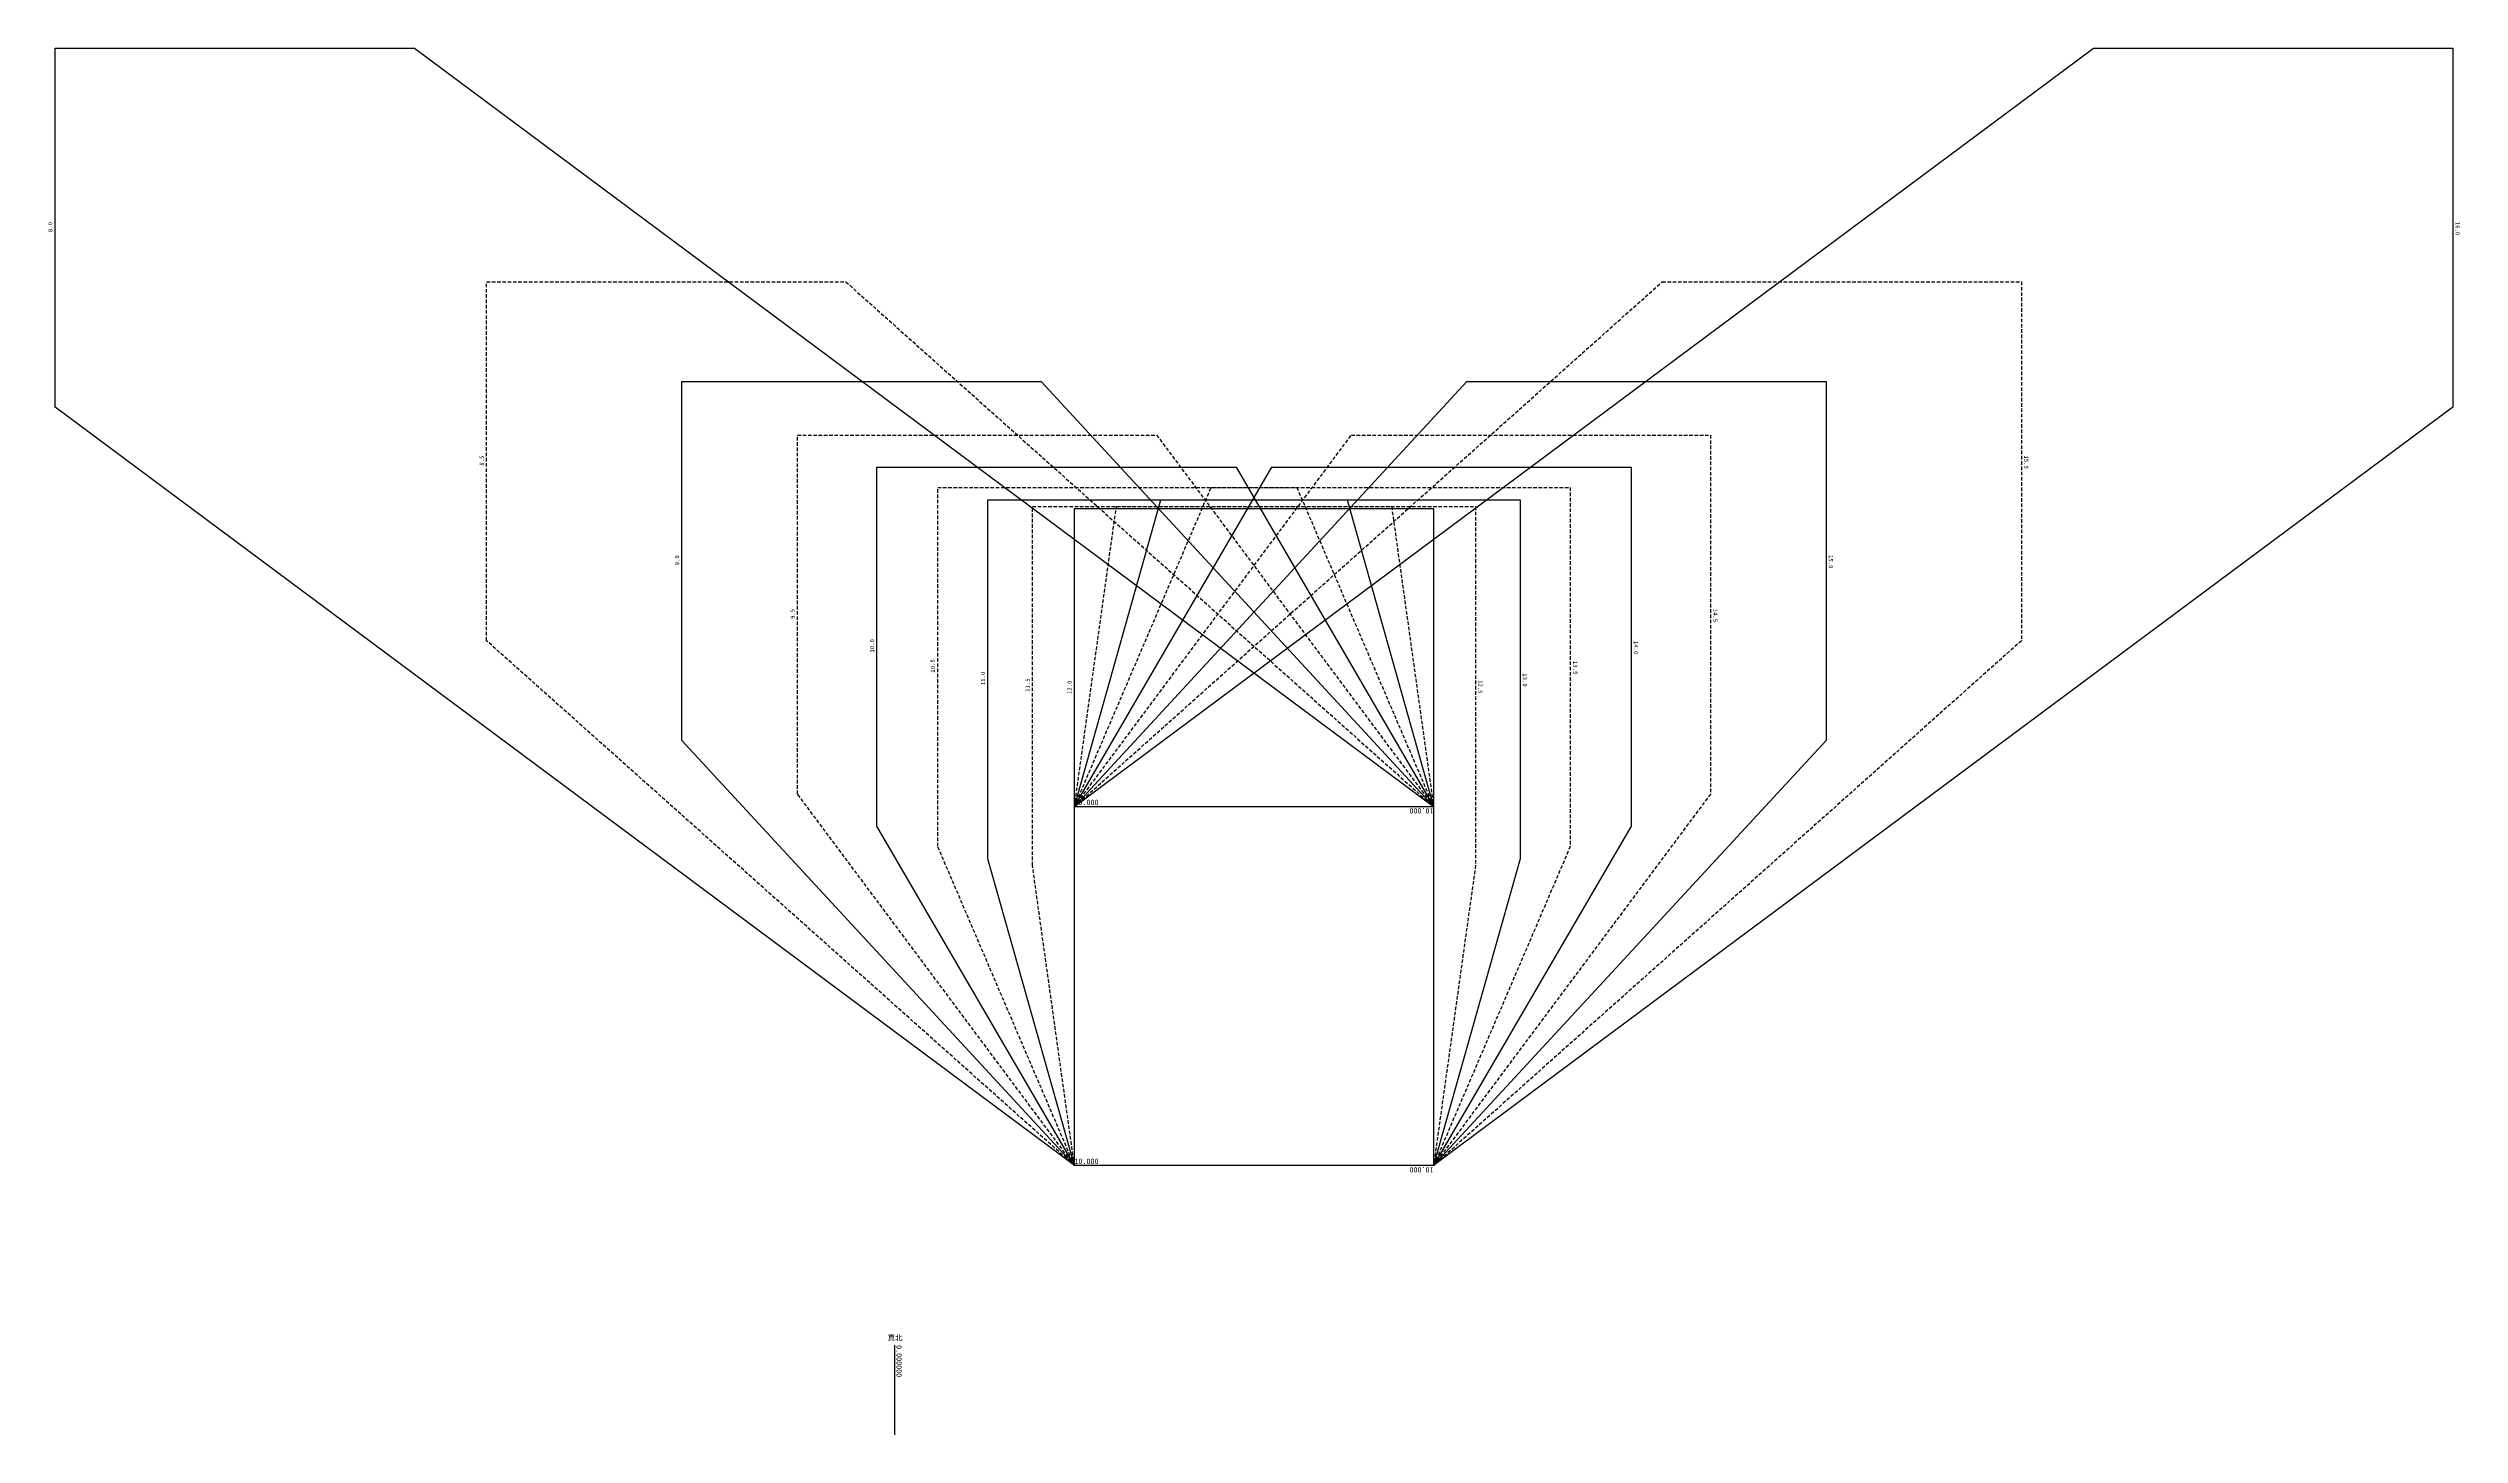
# Model space of a CAD drawing. Units: millimetres at full size, sheet at 1:100. Extents: x -44414 to 37802, y -18796 to 28504.
import ezdxf
from ezdxf.enums import TextEntityAlignment as Align

# ---------------------------------------------------------------- set-up
doc = ezdxf.new("R2010")
doc.units = ezdxf.units.MM
doc.header["$LTSCALE"] = 100
doc.linetypes.add('DASHED1', pattern=[1.8, 1.2, -0.6])
doc.layers.add('0-0', color=7, linetype='Continuous')
doc.styles.add('ＭＳ ゴシック', font='')
doc.styles.get('ＭＳ ゴシック').set_extended_font_data('MS Gothic')

msp = doc.modelspace()

# ---------------------------------------------------------------- linework, layer by layer
at = {"layer": '0-0'}
for p, q in [((37563, 16258.9), (2816.3, -9612.2)), ((16195.2, 4892.2), (2816.3, -9612.2)), ((9547.4, 1965.5), (2816.3, -9612.2)), ((5765.2, 856.6), (2816.3, -9612.2)), ((-15551, -18795.9), (-15551, -15734.7))]:
    msp.add_line(p, q, dxfattribs=at)
at = {"layer": '0-0', "linetype": 'DASHED1'}
for p in [(22855.2, 8290), (12257.4, 3062.2), (7478.5, 1278.9), (4247.4, 626.6)]:
    msp.add_line(p, (2816.3, -9612.2), dxfattribs=at)
at = {"layer": '0-0'}
for points in [[(-9428.1, -9612.2), (-44174.8, 16258.9), (-44174.8, 28504.4)], [(-44174.8, 28504.4), (-31930.3, 28504.4), (2816.3, 2632.2)], [(-9428.1, 2632.2), (25318.5, 28504.4), (37563, 28504.4), (37563, 16258.9)], [(-9428.1, -9612.2), (-22808.1, 4892.2), (-22808.1, 17136.6)], [(-22808.1, 17136.6), (-10562.6, 17136.6), (2816.3, 2632.2)], [(-9428.1, 2632.2), (3950.8, 17136.6), (16195.2, 17136.6), (16195.2, 4892.2)], [(-9428.1, -9612.2), (-16159.2, 1965.5), (-16159.2, 14210)], [(-16159.2, 14210), (-3914.8, 14210), (2816.3, 2632.2)], [(-9428.1, 2632.2), (-2697, 14210), (9547.4, 14210), (9547.4, 1965.5)], [(-9428.1, -9612.2), (-12378.1, 856.6), (-12378.1, 13102.2)], [(-12378.1, 13102.2), (-132.6, 13102.2), (2816.3, 2632.2)], [(-9428.1, 2632.2), (-6478.1, 13102.2), (5765.2, 13102.2), (5765.2, 856.6)], [(-9428.1, -9612.2), (-9428.1, 553.3), (-9428.1, 12797.8)], [(-9428.1, 12797.8), (2816.3, 12797.8), (2816.3, 553.3), (2816.3, -9612.2)]]:
    msp.add_lwpolyline(points, dxfattribs=at)
at = {"layer": '0-0', "linetype": 'DASHED1'}
for points in [[(-9428.1, -9612.2), (-29468.1, 8290), (-29468.1, 20535.5)], [(-29468.1, 20535.5), (-17222.6, 20535.5), (2816.3, 2632.2)], [(-9428.1, 2632.2), (10610.8, 20535.5), (22855.2, 20535.5), (22855.2, 8290)], [(-9428.1, -9612.2), (-18869.2, 3062.2), (-18869.2, 15306.6)], [(-18869.2, 15306.6), (-6624.8, 15306.6), (2816.3, 2632.2)], [(-9428.1, 2632.2), (13, 15306.6), (12257.4, 15306.6), (12257.4, 3062.2)], [(-9428.1, -9612.2), (-14090.3, 1278.9), (-14090.3, 13524.4)], [(-14090.3, 13524.4), (-1845.9, 13524.4), (2816.3, 2632.2)], [(-9428.1, 2632.2), (-4765.9, 13524.4), (7478.5, 13524.4), (7478.5, 1278.9)], [(-9428.1, -9612.2), (-10859.2, 626.6), (-10859.2, 12871.1)], [(-10859.2, 12871.1), (1385.2, 12871.1), (2816.3, 2632.2)], [(-9428.1, 2632.2), (-7997, 12871.1), (4247.4, 12871.1), (4247.4, 626.6)]]:
    msp.add_lwpolyline(points, dxfattribs=at)
at = {"layer": '0-0'}
msp.add_lwpolyline([(-9428.6, 2632.7), (2816.3, 2632.7), (2816.3, -9612.2), (-9428.6, -9612.2)], close=True, dxfattribs=at)

# ---------------------------------------------------------------- texts
at = {"layer": '0-0', "style": 'ＭＳ ゴシック'}
for s, rotation, p in [('8.0', 90, (-44224.8, 22231.6)), ('16.0', 270, (37613, 22581.6)), ('8.5', 90, (-29518.1, 14262.8)), ('15.5', 270, (22905.2, 14612.8)), ('9.0', 90, (-22858.1, 10864.4)), ('15.0', 270, (16245.2, 11214.4)), ('9.5', 90, (-18919.2, 9034.4)), ('14.5', 270, (12307.4, 9384.4)), ('10.0', 90, (-16209.2, 7887.8)), ('14.0', 270, (9597.4, 8287.8)), ('10.5', 90, (-14140.3, 7201.6)), ('13.5', 270, (7528.5, 7601.6)), ('11.0', 90, (-12428.1, 6779.4)), ('11.5', 90, (-10909.2, 6548.9)), ('12.0', 90, (-9478.1, 6475.5)), ('12.5', 270, (4297.4, 6948.9)), ('13.0', 270, (5815.2, 7179.4))]:
    msp.add_text(s, height=146.6, rotation=rotation, dxfattribs=at).set_placement(p, align=Align.BOTTOM_LEFT)
at = {"layer": '0-0', "color": 2, "style": 'ＭＳ ゴシック'}
for p in [(-9428.6, 2632.7), (-9428.6, -9612.2)]:
    msp.add_text('10.000', height=183.3, dxfattribs=at).set_placement(p, align=Align.BOTTOM_LEFT)
for p in [(2816.3, 2632.7), (2816.3, -9612.2)]:
    msp.add_text('10.000', height=183.3, rotation=180, dxfattribs=at).set_placement(p, align=Align.BOTTOM_LEFT)
at = {"layer": '0-0', "color": 6, "style": 'ＭＳ ゴシック'}
msp.add_text('真北', height=183.3, dxfattribs=at).set_placement((-15801, -15634.7), align=Align.BOTTOM_LEFT)
msp.add_text('0.000000', height=183.3, rotation=270, dxfattribs=at).set_placement((-15551, -15734.7), align=Align.BOTTOM_LEFT)

doc.saveas('drawing.dxf')
